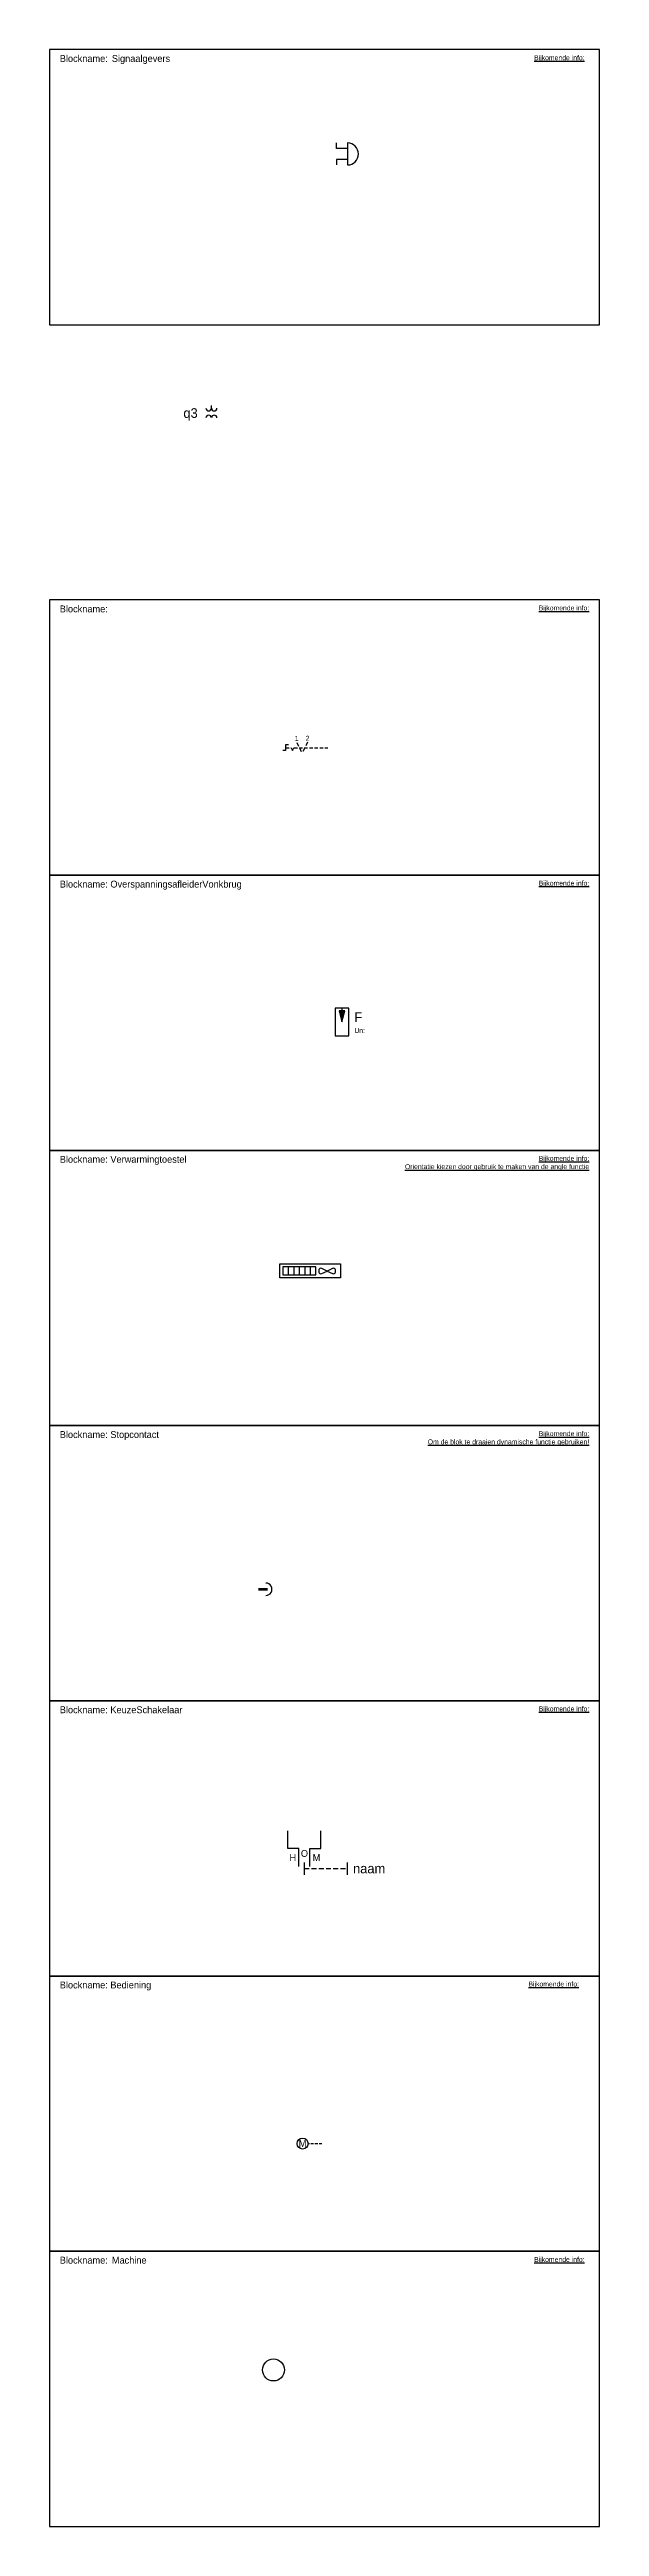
# Model space of a CAD drawing. Header units: millimetres. Extents: x -7152 to 5843, y -5056 to 10205.
# Drawn here: x 1200 to 1400, y 0 to 900 of the extents above; entities that cross this region are included whole.
import ezdxf
from ezdxf.enums import TextEntityAlignment as Align

# ---------------------------------------------------------------- set-up
doc = ezdxf.new("R2010")
doc.units = ezdxf.units.MM
doc.linetypes.add('HIDDEN', pattern=[0.375, 0.25, -0.125])
doc.linetypes.add('HIDDENX2', pattern=[0.75, 0.5, -0.25])
doc.styles.add('ISOPLUS', font='isoplus')
doc.styles.get("Standard").update_dxf_attribs({"font": 'isoplus.shx'})

msp = doc.modelspace()

# ---------------------------------------------------------------- texts
at = {"color": 7}
for s, p in [('Blockname: ', (1203.742, 698)), ('Blockname: OverspanningsafleiderVonkbrug', (1203.742, 598)), ('Blockname: Verwarmingtoestel', (1203.742, 498)), ('Blockname: Stopcontact', (1203.742, 398)), ('Blockname: KeuzeSchakelaar', (1203.742, 298)), ('Blockname: Bediening', (1203.742, 198))]:
    msp.add_text(s, height=2.5, dxfattribs=at).set_placement(p, align=Align.TOP_LEFT)
at = {"linetype": 'Continuous', "char_height": 1.8, "attachment_point": 3}
for s, insert in [('{\\LBijkomende info:}', (1396.27, 698)), ('{\\LBijkomende info:}', (1396.27, 598)), ('{\\LBijkomende info:\\POrientatie kiezen door gebruik te maken van de angle functie}', (1396.27, 498)), ('{\\LBijkomende info:\\POm de blok te draaien dynamische functie gebruiken!}', (1396.27, 398)), ('{\\LBijkomende info:}', (1396.27, 298)), ('{\\LBijkomende info:}', (1392.54, 198))]:
    msp.add_mtext_dynamic_manual_height_columns(s, width=92.06557, gutter_width=9, heights=[0], dxfattribs=dict(at, insert=insert))

# ---------------------------------------------------------------- blocks, each defined once
blk = doc.blocks.new('*U346')
h = blk.add_hatch(color=2)
h.dxf.hatch_style = 1
h.paths.add_polyline_path([(1, 4), (0, 4), (-1, 4), (0, -0.01)])
at = {"color": 2}
blk.add_lwpolyline([(-2.5, -5), (2.5, -5), (2.5, 5), (-2.5, 5)], close=True, dxfattribs=at)
blk.add_lwpolyline([(0, 4.99), (0, 4), (-1, 4), (0, -0.01), (1, 4), (0, 4)], dxfattribs=at)
blk.add_attdef('NAAMO', (4.5, 0), '', height=3.5, dxfattribs=at)
at = {"color": 1}
blk.add_attdef('NOMUO', (4.5, -4), '', height=1.8, dxfattribs=at)
blk = doc.blocks.new('*U347')
at = {"color": 0}
for p, q in [((0, 0), (0, 4.47)), ((15.68, 0), (15.68, 4.47))]:
    blk.add_line(p, q, dxfattribs=at)
at = {"color": 1, "linetype": 'HIDDEN', "ltscale": 7}
blk.add_line((0, 2.24), (15.68, 2.24), dxfattribs=at)
at = {"color": 0, "linetype": 'Continuous'}
for points in [[(-2, 2.97), (-2, 9.47), (-6, 9.47), (-6, 15.97)], [(2, 2.97), (2, 9.47), (6, 9.47), (6, 15.97)]]:
    blk.add_lwpolyline(points, dxfattribs=at)
at = {"style": 'ISOPLUS'}
blk.add_text('O', height=2.5, dxfattribs=at).set_placement((0, 7.73), align=Align.MIDDLE_CENTER)
blk.add_text('H', height=2.5, dxfattribs=at).set_placement((-3, 6.22), align=Align.MIDDLE_RIGHT)
blk.add_text('M', height=2.5, dxfattribs=at).set_placement((3, 6.22), align=Align.MIDDLE_LEFT)
at = {"color": 2, "linetype": 'Continuous'}
blk.add_attdef('NAAM', text='', height=3.5, dxfattribs=at).set_placement((17.68, 2.24), align=Align.MIDDLE_LEFT)
blk = doc.blocks.new('*U85')
at = {"linetype": 'HIDDENX2', "ltscale": 3}
for p in [(-7.12, 1.95), (-3.15, 2)]:
    blk.add_line(p, (-5.15, -2), dxfattribs=at)
at = {"linetype": 'Continuous', "ltscale": 3}
blk.add_lwpolyline([(-10.13, 1), (-11.13, 1), (-11.13, -1), (-12.13, -1)], dxfattribs=at)
at = {"linetype": 'HIDDEN', "ltscale": 5}
blk.add_lwpolyline([(-11.13, 0), (-9.13, 0), (-8.63, -1), (-8.13, 0), (4.15, 0)], dxfattribs=at)
at = {"linetype": 'Continuous', "style": 'ISOPLUS'}
for s, p in [('1', (-7.12, 1.95)), ('2', (-3.15, 2))]:
    blk.add_text(s, height=1.8, dxfattribs=at).set_placement(p, align=Align.BOTTOM_CENTER)
blk = doc.blocks.new('*U387')
at = {"color": 0, "const_width": 1}
blk.add_lwpolyline([(3.38, 0), (0, 0)], dxfattribs=at)
at = {"color": 0, "linetype": 'Continuous'}
blk.add_ellipse((2.75, 0), major_axis=(-2.25, 0), ratio=0.999299, start_param=1.570796, end_param=4.712389, dxfattribs=at)
at = {"linetype": 'Continuous', "style": 'ISOPLUS'}
blk.add_attdef('NRB', (0, 3.25), '', height=2.5, dxfattribs=at)
blk.add_attdef('NRO', text='', height=2.5, dxfattribs=at).set_placement((0, -3.25), align=Align.TOP_LEFT)
blk = doc.blocks.new('*U391')
at = {"color": 0, "ltscale": 15}
for p, q in [((-8, 1.5), (-8, -1.5)), ((-6, 1.5), (-6, -1.5)), ((-4, 1.5), (-4, -1.5)), ((-2, 1.5), (-2, -1.5)), ((0, 1.5), (0, -1.5))]:
    blk.add_line(p, q, dxfattribs=at)
for points in [[(-11, 2.5), (11, 2.5), (11, -2.5), (-11, -2.5)], [(-10, -1.5), (2, -1.5), (2, 1.5), (-10, 1.5)]]:
    blk.add_lwpolyline(points, close=True, dxfattribs=at)
at = {"color": 0, "linetype": 'Continuous'}
for points in [[(4.25, 0.91, 0.516716), (3.17, 0.33, 0.063446), (3.17, -0.43, 0.516716), (4.25, -1.01), (6.17, -0.05)], [(6.17, -0.05), (8.08, -1.01, 0.516716), (9.16, -0.43, 0.063446), (9.16, 0.33, 0.516716), (8.08, 0.91)]]:
    blk.add_lwpolyline(points, format="xyb", close=True, dxfattribs=at)
at = {"color": 2, "linetype": 'Continuous', "style": 'ISOPLUS'}
blk.add_attdef('NAAMVAV_', text='', height=3.5, dxfattribs=at).set_placement((12.5, 0), align=Align.MIDDLE_LEFT)
at = {"color": 1, "linetype": 'Continuous', "style": 'ISOPLUS'}
blk.add_attdef('VERMOGENVAV_', text='', height=1.8, dxfattribs=at).set_placement((12.5, -3.63), align=Align.MIDDLE_LEFT)
blk = doc.blocks.new('*U428')
at = {"color": 0, "linetype": 'Continuous', "ltscale": 15}
blk.add_line((2, 0), (2, 1), dxfattribs=at)
at = {"color": 0}
for centre, start, end in [((1, 0), 180, 0), ((3, 0), 180, 0), ((1, -3.5), 0, 180), ((3, -3.5), 0, 180)]:
    blk.add_arc(centre, 1, start, end, dxfattribs=at)
at = {"color": 2, "style": 'ISOPLUS'}
blk.add_attdef('NUM', text='', height=3.5, dxfattribs=at).set_placement((-3, -1.75), align=Align.MIDDLE_RIGHT)
at = {"color": 1, "style": 'ISOPLUS'}
for tag, p in [('UP', (-3, -5.19)), ('P', (-3, -8)), ('SCHAKELING', (-3, -13.6)), ('KLASSE', (-2.96, -16.4)), ('US', (-3, -10.8))]:
    blk.add_attdef(tag, text='', height=1.8, dxfattribs=at).set_placement(p, align=Align.MIDDLE_RIGHT)
blk = doc.blocks.new('*U418')
at = {"color": 0}
blk.add_lwpolyline([(0, 0), (200, 0), (200, 100), (0, 100)], close=True, dxfattribs=at)
blk.add_text('Blockname:', height=2.5, dxfattribs=at).set_placement((3.74, 98), align=Align.TOP_LEFT)
at = {"color": 0, "linetype": 'Continuous'}
blk.add_text('%%UBijkomende info:', height=1.8, dxfattribs=at).set_placement((176.22, 96.12))
at = {"color": 161, "linetype": 'Continuous', "ltscale": 15, "true_color": 0x8c9ff3}
blk.add_attdef('BLOCKNAME', (22.67, 95.5), '', height=2.5, dxfattribs=at)
blk = doc.blocks.new('*U435')
at = {"color": 0}
for points in [[(4, -2), (0, -2), (0, 0)], [(4, -6), (0, -6), (0, -8)]]:
    blk.add_lwpolyline(points, dxfattribs=at)
blk.add_lwpolyline([(4, 0), (4, -8, 1)], format="xyb", close=True, dxfattribs=at)
at = {"color": 2, "linetype": 'Continuous', "ltscale": 15}
blk.add_attdef('NAAM_BEL', text='', height=3.5, dxfattribs=at).set_placement((9.5, -4), align=Align.MIDDLE_LEFT)
blk = doc.blocks.new('Motor')
at = {"color": 1}
for p, q in [((-5, 0), (-4.5, 0)), ((-4, 0), (-3, 0)), ((-2.5, 0), (-1.5, 0)), ((-1, 0), (0, 0))]:
    blk.add_line(p, q, dxfattribs=at)
at = {"color": 7, "linetype": 'Continuous'}
blk.add_circle((-7, 0), 2, dxfattribs=at)
blk.add_text('M', height=2.5, dxfattribs=at).set_placement((-7, 0), align=Align.MIDDLE_CENTER)
blk = doc.blocks.new('*U348')
blk.add_blockref('Motor', (-1.5, 3))
blk = doc.blocks.new('Machine')
at = {"color": 0}
blk.add_circle((0, 0), 4, dxfattribs=at)
at = {"color": 2, "linetype": 'Continuous'}
blk.add_attdef('NL', text='', height=3.5, dxfattribs=at).set_placement((-5.5, 0), align=Align.MIDDLE_RIGHT)
at = {"color": 0, "linetype": 'Continuous'}
blk.add_attdef('TYPE', text='', height=2.5, dxfattribs=at).set_placement((0, 0), align=Align.MIDDLE_CENTER)
at = {"color": 2, "linetype": 'Continuous'}
blk.add_attdef('NR', text='', height=3.5, dxfattribs=at).set_placement((5.5, 0), align=Align.MIDDLE_LEFT)

# ---------------------------------------------------------------- linework, layer by layer
at = {"color": 110, "linetype": 'Continuous'}
for points in [[(1200, 600), (1400, 600), (1400, 700), (1200, 700)], [(1200, 500), (1400, 500), (1400, 600), (1200, 600)], [(1200, 400), (1400, 400), (1400, 500), (1200, 500)], [(1200, 300), (1400, 300), (1400, 400), (1200, 400)], [(1200, 200), (1400, 200), (1400, 300), (1200, 300)], [(1200, 100), (1400, 100), (1400, 200), (1200, 200)]]:
    msp.add_lwpolyline(points, close=True, dxfattribs=at)

# ---------------------------------------------------------------- block references
for p, values in [((1200, 800), {'BLOCKNAME': 'Signaalgevers'}), ((1200, 0), {'BLOCKNAME': 'Machine'})]:
    msp.add_blockref('*U418', p, dxfattribs=at).add_auto_attribs(values)
at = {"linetype": 'Continuous'}
for name, p in [('*U435', (1304.352, 866.06)), ('*U85', (1297.007, 646.314)), ('*U391', (1294.793, 456.226)), ('*U387', (1275.907, 340.52)), ('Machine', (1281.446, 56.887))]:
    msp.add_blockref(name, p, dxfattribs=at)
for name, p, values in [('*U428', (1256.892, 769.664), {'NUM': 'q3'}), ('*U347', (1292.701, 236.828), {'NAAM': 'naam'})]:
    msp.add_blockref(name, p, dxfattribs=at).add_auto_attribs(values)
msp.add_blockref('*U346', (1306.357, 546.666)).add_auto_attribs({'NAAMO': 'F', 'NOMUO': 'Un:'})
at = {"linetype": 'Continuous', "ltscale": 15}
msp.add_blockref('*U348', (1300.524, 136.133), dxfattribs=at)

msp.set_redraw_order([(e.dxf.handle, doc.entitydb.next_handle()) for e in msp.query("TEXT MTEXT ATTDEF DIMENSION ARC_DIMENSION")])  # texts and dimensions are drawn at this point

doc.saveas('drawing.dxf')
